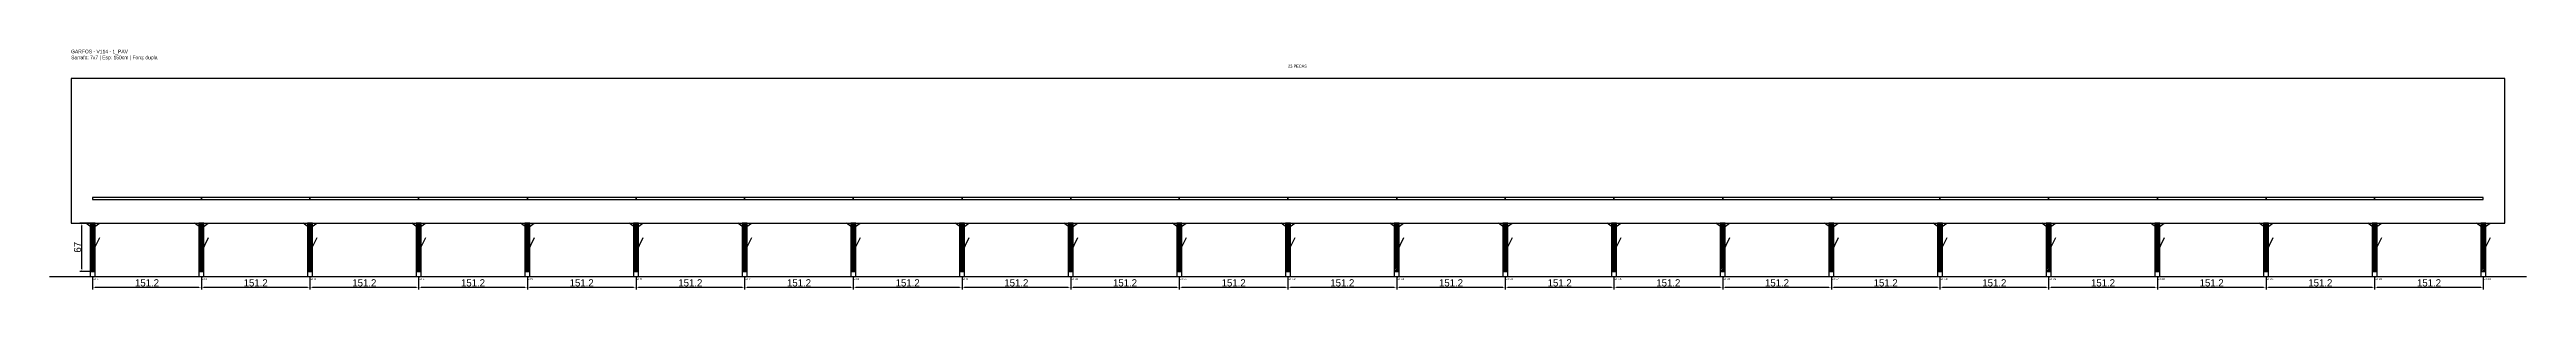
# Model space of a CAD drawing. Header units: metres. Extents: x -30 to 3416, y -25 to 308.
import ezdxf

# ---------------------------------------------------------------- set-up
doc = ezdxf.new("R2010")
doc.units = ezdxf.units.M
for name, color, linetype in [('BARRA_ANCORAGEM', 1, 'Continuous'), ('COTA', 241, 'Continuous'), ('GARFOS OK', 3, 'Continuous'), ('NOME DA VIGA', 6, 'Continuous'), ('SARR_7x7', 40, 'Continuous'), ('TIRAS REESCORAMENTO', 252, 'Continuous'), ('VIGAS', 3, 'Continuous')]:
    doc.layers.add(name, color=color, linetype=linetype)
doc.dimstyles.new('EZ DXF', dxfattribs={"dimtxt": 10, "dimasz": 3.5, "dimexe": 3, "dimexo": 1.5, "dimgap": 1, "dimtad": 1, "dimdec": 1, "dimdsep": 46, "dimcen": 2.5, "dimazin": 3, "dimtfac": 1, "dimtmove": 0, "dimatfit": 3})

msp = doc.modelspace()

# ---------------------------------------------------------------- hatches: boundary and pattern name
at = {"layer": 'COTA'}
h = msp.add_hatch(dxfattribs=at)
h.set_pattern_fill('ANSI31', scale=0.5)
h.paths.add_polyline_path([(26.5, 0), (33.5, 0), (33.5, 67), (26.5, 67)])
h = msp.add_hatch(dxfattribs=at)
h.set_pattern_fill('ANSI31', scale=0.5)
h.paths.add_polyline_path([(177.68, 0), (184.68, 0), (184.68, 67), (177.68, 67)])
h = msp.add_hatch(dxfattribs=at)
h.set_pattern_fill('ANSI31', scale=0.5)
h.paths.add_polyline_path([(328.85, 0), (335.85, 0), (335.85, 67), (328.85, 67)])
h = msp.add_hatch(dxfattribs=at)
h.set_pattern_fill('ANSI31', scale=0.5)
h.paths.add_polyline_path([(480.03, 0), (487.03, 0), (487.03, 67), (480.03, 67)])
h = msp.add_hatch(dxfattribs=at)
h.set_pattern_fill('ANSI31', scale=0.5)
h.paths.add_polyline_path([(631.21, 0), (638.21, 0), (638.21, 67), (631.21, 67)])
h = msp.add_hatch(dxfattribs=at)
h.set_pattern_fill('ANSI31', scale=0.5)
h.paths.add_polyline_path([(782.39, 0), (789.39, 0), (789.39, 67), (782.39, 67)])
h = msp.add_hatch(dxfattribs=at)
h.set_pattern_fill('ANSI31', scale=0.5)
h.paths.add_polyline_path([(933.56, 0), (940.56, 0), (940.56, 67), (933.56, 67)])
h = msp.add_hatch(dxfattribs=at)
h.set_pattern_fill('ANSI31', scale=0.5)
h.paths.add_polyline_path([(1084.74, 0), (1091.74, 0), (1091.74, 67), (1084.74, 67)])
h = msp.add_hatch(dxfattribs=at)
h.set_pattern_fill('ANSI31', scale=0.5)
h.paths.add_polyline_path([(1235.92, 0), (1242.92, 0), (1242.92, 67), (1235.92, 67)])
h = msp.add_hatch(dxfattribs=at)
h.set_pattern_fill('ANSI31', scale=0.5)
h.paths.add_polyline_path([(1387.1, 0), (1394.1, 0), (1394.1, 67), (1387.1, 67)])
h = msp.add_hatch(dxfattribs=at)
h.set_pattern_fill('ANSI31', scale=0.5)
h.paths.add_polyline_path([(1538.27, 0), (1545.27, 0), (1545.27, 67), (1538.27, 67)])
h = msp.add_hatch(dxfattribs=at)
h.set_pattern_fill('ANSI31', scale=0.5)
h.paths.add_polyline_path([(1689.45, 0), (1696.45, 0), (1696.45, 67), (1689.45, 67)])
h = msp.add_hatch(dxfattribs=at)
h.set_pattern_fill('ANSI31', scale=0.5)
h.paths.add_polyline_path([(1840.63, 0), (1847.63, 0), (1847.63, 67), (1840.63, 67)])
h = msp.add_hatch(dxfattribs=at)
h.set_pattern_fill('ANSI31', scale=0.5)
h.paths.add_polyline_path([(1991.8, 0), (1998.8, 0), (1998.8, 67), (1991.8, 67)])
h = msp.add_hatch(dxfattribs=at)
h.set_pattern_fill('ANSI31', scale=0.5)
h.paths.add_polyline_path([(2142.98, 0), (2149.98, 0), (2149.98, 67), (2142.98, 67)])
h = msp.add_hatch(dxfattribs=at)
h.set_pattern_fill('ANSI31', scale=0.5)
h.paths.add_polyline_path([(2294.16, 0), (2301.16, 0), (2301.16, 67), (2294.16, 67)])
h = msp.add_hatch(dxfattribs=at)
h.set_pattern_fill('ANSI31', scale=0.5)
h.paths.add_polyline_path([(2445.34, 0), (2452.34, 0), (2452.34, 67), (2445.34, 67)])
h = msp.add_hatch(dxfattribs=at)
h.set_pattern_fill('ANSI31', scale=0.5)
h.paths.add_polyline_path([(2596.51, 0), (2603.51, 0), (2603.51, 67), (2596.51, 67)])
h = msp.add_hatch(dxfattribs=at)
h.set_pattern_fill('ANSI31', scale=0.5)
h.paths.add_polyline_path([(2747.69, 0), (2754.69, 0), (2754.69, 67), (2747.69, 67)])
h = msp.add_hatch(dxfattribs=at)
h.set_pattern_fill('ANSI31', scale=0.5)
h.paths.add_polyline_path([(2898.87, 0), (2905.87, 0), (2905.87, 67), (2898.87, 67)])
h = msp.add_hatch(dxfattribs=at)
h.set_pattern_fill('ANSI31', scale=0.5)
h.paths.add_polyline_path([(3050.05, 0), (3057.05, 0), (3057.05, 67), (3050.05, 67)])
h = msp.add_hatch(dxfattribs=at)
h.set_pattern_fill('ANSI31', scale=0.5)
h.paths.add_polyline_path([(3201.22, 0), (3208.22, 0), (3208.22, 67), (3201.22, 67)])
h = msp.add_hatch(dxfattribs=at)
h.set_pattern_fill('ANSI31', scale=0.5)
h.paths.add_polyline_path([(3352.4, 0), (3359.4, 0), (3359.4, 67), (3352.4, 67)])

# ---------------------------------------------------------------- linework, layer by layer
at = {"layer": 'BARRA_ANCORAGEM'}
for p, q in [((30, 26.8), (40.05, 46.9)), ((181.18, 26.8), (191.23, 46.9)), ((332.35, 26.8), (342.4, 46.9)), ((483.53, 26.8), (493.58, 46.9)), ((634.71, 26.8), (644.76, 46.9)), ((785.89, 26.8), (795.94, 46.9)), ((937.06, 26.8), (947.11, 46.9)), ((1088.24, 26.8), (1098.29, 46.9)), ((1239.42, 26.8), (1249.47, 46.9)), ((1390.6, 26.8), (1400.65, 46.9)), ((1541.77, 26.8), (1551.82, 46.9)), ((1692.95, 26.8), (1703, 46.9)), ((1844.13, 26.8), (1854.18, 46.9)), ((1995.3, 26.8), (2005.35, 46.9)), ((2146.48, 26.8), (2156.53, 46.9)), ((2297.66, 26.8), (2307.71, 46.9)), ((2448.84, 26.8), (2458.89, 46.9)), ((2600.01, 26.8), (2610.06, 46.9)), ((2751.19, 26.8), (2761.24, 46.9)), ((2902.37, 26.8), (2912.42, 46.9)), ((3053.55, 26.8), (3063.6, 46.9)), ((3204.72, 26.8), (3214.77, 46.9)), ((3355.9, 26.8), (3365.95, 46.9))]:
    msp.add_line(p, q, dxfattribs=at)
at = {"layer": 'GARFOS OK'}
for p, q in [((30, 60), (20.5, 67)), ((20.5, 67), (39.5, 67)), ((30, 60), (39.5, 67)), ((181.18, 60), (171.68, 67)), ((171.68, 67), (190.68, 67)), ((181.18, 60), (190.68, 67)), ((332.35, 60), (322.85, 67)), ((322.85, 67), (341.85, 67)), ((332.35, 60), (341.85, 67)), ((483.53, 60), (474.03, 67)), ((474.03, 67), (493.03, 67)), ((483.53, 60), (493.03, 67)), ((634.71, 60), (625.21, 67)), ((625.21, 67), (644.21, 67)), ((634.71, 60), (644.21, 67)), ((785.89, 60), (776.39, 67)), ((776.39, 67), (795.39, 67)), ((785.89, 60), (795.39, 67)), ((937.06, 60), (927.56, 67)), ((927.56, 67), (946.56, 67)), ((937.06, 60), (946.56, 67)), ((1088.24, 60), (1078.74, 67)), ((1078.74, 67), (1097.74, 67)), ((1088.24, 60), (1097.74, 67)), ((1239.42, 60), (1229.92, 67)), ((1229.92, 67), (1248.92, 67)), ((1239.42, 60), (1248.92, 67)), ((1390.6, 60), (1381.1, 67)), ((1381.1, 67), (1400.1, 67)), ((1390.6, 60), (1400.1, 67)), ((1541.77, 60), (1532.27, 67)), ((1532.27, 67), (1551.27, 67)), ((1541.77, 60), (1551.27, 67)), ((1692.95, 60), (1683.45, 67)), ((1683.45, 67), (1702.45, 67)), ((1692.95, 60), (1702.45, 67)), ((1844.13, 60), (1834.63, 67)), ((1834.63, 67), (1853.63, 67)), ((1844.13, 60), (1853.63, 67)), ((1995.3, 60), (1985.8, 67)), ((1985.8, 67), (2004.8, 67)), ((1995.3, 60), (2004.8, 67)), ((2146.48, 60), (2136.98, 67)), ((2136.98, 67), (2155.98, 67)), ((2146.48, 60), (2155.98, 67)), ((2297.66, 60), (2288.16, 67)), ((2288.16, 67), (2307.16, 67)), ((2297.66, 60), (2307.16, 67)), ((2448.84, 60), (2439.34, 67)), ((2439.34, 67), (2458.34, 67)), ((2448.84, 60), (2458.34, 67)), ((2600.01, 60), (2590.51, 67)), ((2590.51, 67), (2609.51, 67)), ((2600.01, 60), (2609.51, 67)), ((2751.19, 60), (2741.69, 67)), ((2741.69, 67), (2760.69, 67)), ((2751.19, 60), (2760.69, 67)), ((2902.37, 60), (2892.87, 67)), ((2892.87, 67), (2911.87, 67)), ((2902.37, 60), (2911.87, 67)), ((3053.55, 60), (3044.05, 67)), ((3044.05, 67), (3063.05, 67)), ((3053.55, 60), (3063.05, 67)), ((3204.72, 60), (3195.22, 67)), ((3195.22, 67), (3214.22, 67)), ((3204.72, 60), (3214.22, 67)), ((3355.9, 60), (3346.4, 67)), ((3346.4, 67), (3365.4, 67)), ((3355.9, 60), (3365.4, 67))]:
    msp.add_line(p, q, dxfattribs=at)
at = {"layer": 'GARFOS OK', "linetype": 'CONTINUOUS'}
msp.add_line((-30, -7), (3415.9, -7), dxfattribs=at)
at = {"layer": 'GARFOS OK'}
for points in [[(26.5, 0), (33.5, 0), (33.5, 67), (26.5, 67), (26.5, 0)], [(177.68, 0), (184.68, 0), (184.68, 67), (177.68, 67), (177.68, 0)], [(328.85, 0), (335.85, 0), (335.85, 67), (328.85, 67), (328.85, 0)], [(480.03, 0), (487.03, 0), (487.03, 67), (480.03, 67), (480.03, 0)], [(631.21, 0), (638.21, 0), (638.21, 67), (631.21, 67), (631.21, 0)], [(782.39, 0), (789.39, 0), (789.39, 67), (782.39, 67), (782.39, 0)], [(933.56, 0), (940.56, 0), (940.56, 67), (933.56, 67), (933.56, 0)], [(1084.74, 0), (1091.74, 0), (1091.74, 67), (1084.74, 67), (1084.74, 0)], [(1235.92, 0), (1242.92, 0), (1242.92, 67), (1235.92, 67), (1235.92, 0)], [(1387.1, 0), (1394.1, 0), (1394.1, 67), (1387.1, 67), (1387.1, 0)], [(1538.27, 0), (1545.27, 0), (1545.27, 67), (1538.27, 67), (1538.27, 0)], [(1689.45, 0), (1696.45, 0), (1696.45, 67), (1689.45, 67), (1689.45, 0)], [(1840.63, 0), (1847.63, 0), (1847.63, 67), (1840.63, 67), (1840.63, 0)], [(1991.8, 0), (1998.8, 0), (1998.8, 67), (1991.8, 67), (1991.8, 0)], [(2142.98, 0), (2149.98, 0), (2149.98, 67), (2142.98, 67), (2142.98, 0)], [(2294.16, 0), (2301.16, 0), (2301.16, 67), (2294.16, 67), (2294.16, 0)], [(2445.34, 0), (2452.34, 0), (2452.34, 67), (2445.34, 67), (2445.34, 0)], [(2596.51, 0), (2603.51, 0), (2603.51, 67), (2596.51, 67), (2596.51, 0)], [(2747.69, 0), (2754.69, 0), (2754.69, 67), (2747.69, 67), (2747.69, 0)], [(2898.87, 0), (2905.87, 0), (2905.87, 67), (2898.87, 67), (2898.87, 0)], [(3050.05, 0), (3057.05, 0), (3057.05, 67), (3050.05, 67), (3050.05, 0)], [(3201.22, 0), (3208.22, 0), (3208.22, 67), (3201.22, 67), (3201.22, 0)], [(3352.4, 0), (3359.4, 0), (3359.4, 67), (3352.4, 67), (3352.4, 0)]]:
    msp.add_lwpolyline(points, dxfattribs=at)
at = {"layer": 'SARR_7x7'}
for points in [[(26.5, -7), (33.5, -7), (33.5, 0), (26.5, 0), (26.5, -7)], [(177.68, -7), (184.68, -7), (184.68, 0), (177.68, 0), (177.68, -7)], [(328.85, -7), (335.85, -7), (335.85, 0), (328.85, 0), (328.85, -7)], [(480.03, -7), (487.03, -7), (487.03, 0), (480.03, 0), (480.03, -7)], [(631.21, -7), (638.21, -7), (638.21, 0), (631.21, 0), (631.21, -7)], [(782.39, -7), (789.39, -7), (789.39, 0), (782.39, 0), (782.39, -7)], [(933.56, -7), (940.56, -7), (940.56, 0), (933.56, 0), (933.56, -7)], [(1084.74, -7), (1091.74, -7), (1091.74, 0), (1084.74, 0), (1084.74, -7)], [(1235.92, -7), (1242.92, -7), (1242.92, 0), (1235.92, 0), (1235.92, -7)], [(1387.1, -7), (1394.1, -7), (1394.1, 0), (1387.1, 0), (1387.1, -7)], [(1538.27, -7), (1545.27, -7), (1545.27, 0), (1538.27, 0), (1538.27, -7)], [(1689.45, -7), (1696.45, -7), (1696.45, 0), (1689.45, 0), (1689.45, -7)], [(1840.63, -7), (1847.63, -7), (1847.63, 0), (1840.63, 0), (1840.63, -7)], [(1991.8, -7), (1998.8, -7), (1998.8, 0), (1991.8, 0), (1991.8, -7)], [(2142.98, -7), (2149.98, -7), (2149.98, 0), (2142.98, 0), (2142.98, -7)], [(2294.16, -7), (2301.16, -7), (2301.16, 0), (2294.16, 0), (2294.16, -7)], [(2445.34, -7), (2452.34, -7), (2452.34, 0), (2445.34, 0), (2445.34, -7)], [(2596.51, -7), (2603.51, -7), (2603.51, 0), (2596.51, 0), (2596.51, -7)], [(2747.69, -7), (2754.69, -7), (2754.69, 0), (2747.69, 0), (2747.69, -7)], [(2898.87, -7), (2905.87, -7), (2905.87, 0), (2898.87, 0), (2898.87, -7)], [(3050.05, -7), (3057.05, -7), (3057.05, 0), (3050.05, 0), (3050.05, -7)], [(3201.22, -7), (3208.22, -7), (3208.22, 0), (3201.22, 0), (3201.22, -7)], [(3352.4, -7), (3359.4, -7), (3359.4, 0), (3352.4, 0), (3352.4, -7)]]:
    msp.add_lwpolyline(points, dxfattribs=at)
at = {"layer": 'TIRAS REESCORAMENTO'}
for points in [[(30, 100), (181.18, 100), (181.18, 102.5), (30, 102.5), (30, 100)], [(181.18, 100), (332.35, 100), (332.35, 102.5), (181.18, 102.5), (181.18, 100)], [(332.35, 100), (483.53, 100), (483.53, 102.5), (332.35, 102.5), (332.35, 100)], [(483.53, 100), (634.71, 100), (634.71, 102.5), (483.53, 102.5), (483.53, 100)], [(634.71, 100), (785.89, 100), (785.89, 102.5), (634.71, 102.5), (634.71, 100)], [(785.89, 100), (937.06, 100), (937.06, 102.5), (785.89, 102.5), (785.89, 100)], [(937.06, 100), (1088.24, 100), (1088.24, 102.5), (937.06, 102.5), (937.06, 100)], [(1088.24, 100), (1239.42, 100), (1239.42, 102.5), (1088.24, 102.5), (1088.24, 100)], [(1239.42, 100), (1390.6, 100), (1390.6, 102.5), (1239.42, 102.5), (1239.42, 100)], [(1390.6, 100), (1541.77, 100), (1541.77, 102.5), (1390.6, 102.5), (1390.6, 100)], [(1541.77, 100), (1692.95, 100), (1692.95, 102.5), (1541.77, 102.5), (1541.77, 100)], [(1692.95, 100), (1844.13, 100), (1844.13, 102.5), (1692.95, 102.5), (1692.95, 100)], [(1844.13, 100), (1995.3, 100), (1995.3, 102.5), (1844.13, 102.5), (1844.13, 100)], [(1995.3, 100), (2146.48, 100), (2146.48, 102.5), (1995.3, 102.5), (1995.3, 100)], [(2146.48, 100), (2297.66, 100), (2297.66, 102.5), (2146.48, 102.5), (2146.48, 100)], [(2297.66, 100), (2448.84, 100), (2448.84, 102.5), (2297.66, 102.5), (2297.66, 100)], [(2448.84, 100), (2600.01, 100), (2600.01, 102.5), (2448.84, 102.5), (2448.84, 100)], [(2600.01, 100), (2751.19, 100), (2751.19, 102.5), (2600.01, 102.5), (2600.01, 100)], [(2751.19, 100), (2902.37, 100), (2902.37, 102.5), (2751.19, 102.5), (2751.19, 100)], [(2902.37, 100), (3053.55, 100), (3053.55, 102.5), (2902.37, 102.5), (2902.37, 100)], [(3053.55, 100), (3204.72, 100), (3204.72, 102.5), (3053.55, 102.5), (3053.55, 100)], [(3204.72, 100), (3355.9, 100), (3355.9, 102.5), (3204.72, 102.5), (3204.72, 100)]]:
    msp.add_lwpolyline(points, dxfattribs=at)
at = {"layer": 'VIGAS'}
msp.add_lwpolyline([(0, 67), (3385.9, 67), (3385.9, 268), (0, 268), (0, 67)], dxfattribs=at)

# ---------------------------------------------------------------- texts
at = {"layer": 'NOME DA VIGA'}
for s, height, p in [('23 PECAS', 4, (1692.95, 283)), ('GF1', 3, (30, -12)), ('GF2', 3, (181.18, -12)), ('GF3', 3, (332.35, -12)), ('GF4', 3, (483.53, -12)), ('GF5', 3, (634.71, -12)), ('GF6', 3, (785.89, -12)), ('GF7', 3, (937.06, -12)), ('GF8', 3, (1088.24, -12)), ('GF9', 3, (1239.42, -12)), ('GF10', 3, (1390.6, -12)), ('GF11', 3, (1541.77, -12)), ('GF12', 3, (1692.95, -12)), ('GF13', 3, (1844.13, -12)), ('GF14', 3, (1995.3, -12)), ('GF15', 3, (2146.48, -12)), ('GF16', 3, (2297.66, -12)), ('GF17', 3, (2448.84, -12)), ('GF18', 3, (2600.01, -12)), ('GF19', 3, (2751.19, -12)), ('GF20', 3, (2902.37, -12)), ('GF21', 3, (3053.55, -12)), ('GF22', 3, (3204.72, -12)), ('GF23', 3, (3355.9, -12))]:
    msp.add_text(s, height=height, dxfattribs=at).set_placement(p)
at = {"layer": 'NOME DA VIGA', "insert": (0, 293), "char_height": 5, "attachment_point": 7}
msp.add_mtext('GARFOS - V114 - 1_PAV\\PSarrafo: 7x7 | Esp: 150cm | Forq: dupla', dxfattribs=at)

# ---------------------------------------------------------------- dimensions: what is measured, and where the dimension line sits
at = {"layer": 'COTA'}
msp.add_linear_dim(base=(15, 0), p1=(30, 0), p2=(30, 67), angle=90, dimstyle='EZ DXF', dxfattribs=at).render()
for base, p1, p2 in [((30, -22), (30, -7), (181.18, -7)), ((181.18, -22), (181.18, -7), (332.35, -7)), ((332.35, -22), (332.35, -7), (483.53, -7)), ((483.53, -22), (483.53, -7), (634.71, -7)), ((634.71, -22), (634.71, -7), (785.89, -7)), ((785.89, -22), (785.89, -7), (937.06, -7)), ((937.06, -22), (937.06, -7), (1088.24, -7)), ((1088.24, -22), (1088.24, -7), (1239.42, -7)), ((1239.42, -22), (1239.42, -7), (1390.6, -7)), ((1390.6, -22), (1390.6, -7), (1541.77, -7)), ((1541.77, -22), (1541.77, -7), (1692.95, -7)), ((1692.95, -22), (1692.95, -7), (1844.13, -7)), ((1844.13, -22), (1844.13, -7), (1995.3, -7)), ((1995.3, -22), (1995.3, -7), (2146.48, -7)), ((2146.48, -22), (2146.48, -7), (2297.66, -7)), ((2297.66, -22), (2297.66, -7), (2448.84, -7)), ((2448.84, -22), (2448.84, -7), (2600.01, -7)), ((2600.01, -22), (2600.01, -7), (2751.19, -7)), ((2751.19, -22), (2751.19, -7), (2902.37, -7)), ((2902.37, -22), (2902.37, -7), (3053.55, -7)), ((3053.55, -22), (3053.55, -7), (3204.72, -7)), ((3204.72, -22), (3204.72, -7), (3355.9, -7))]:
    msp.add_linear_dim(base=base, p1=p1, p2=p2, dimstyle='EZ DXF', dxfattribs=at).render()

doc.saveas('drawing.dxf')
